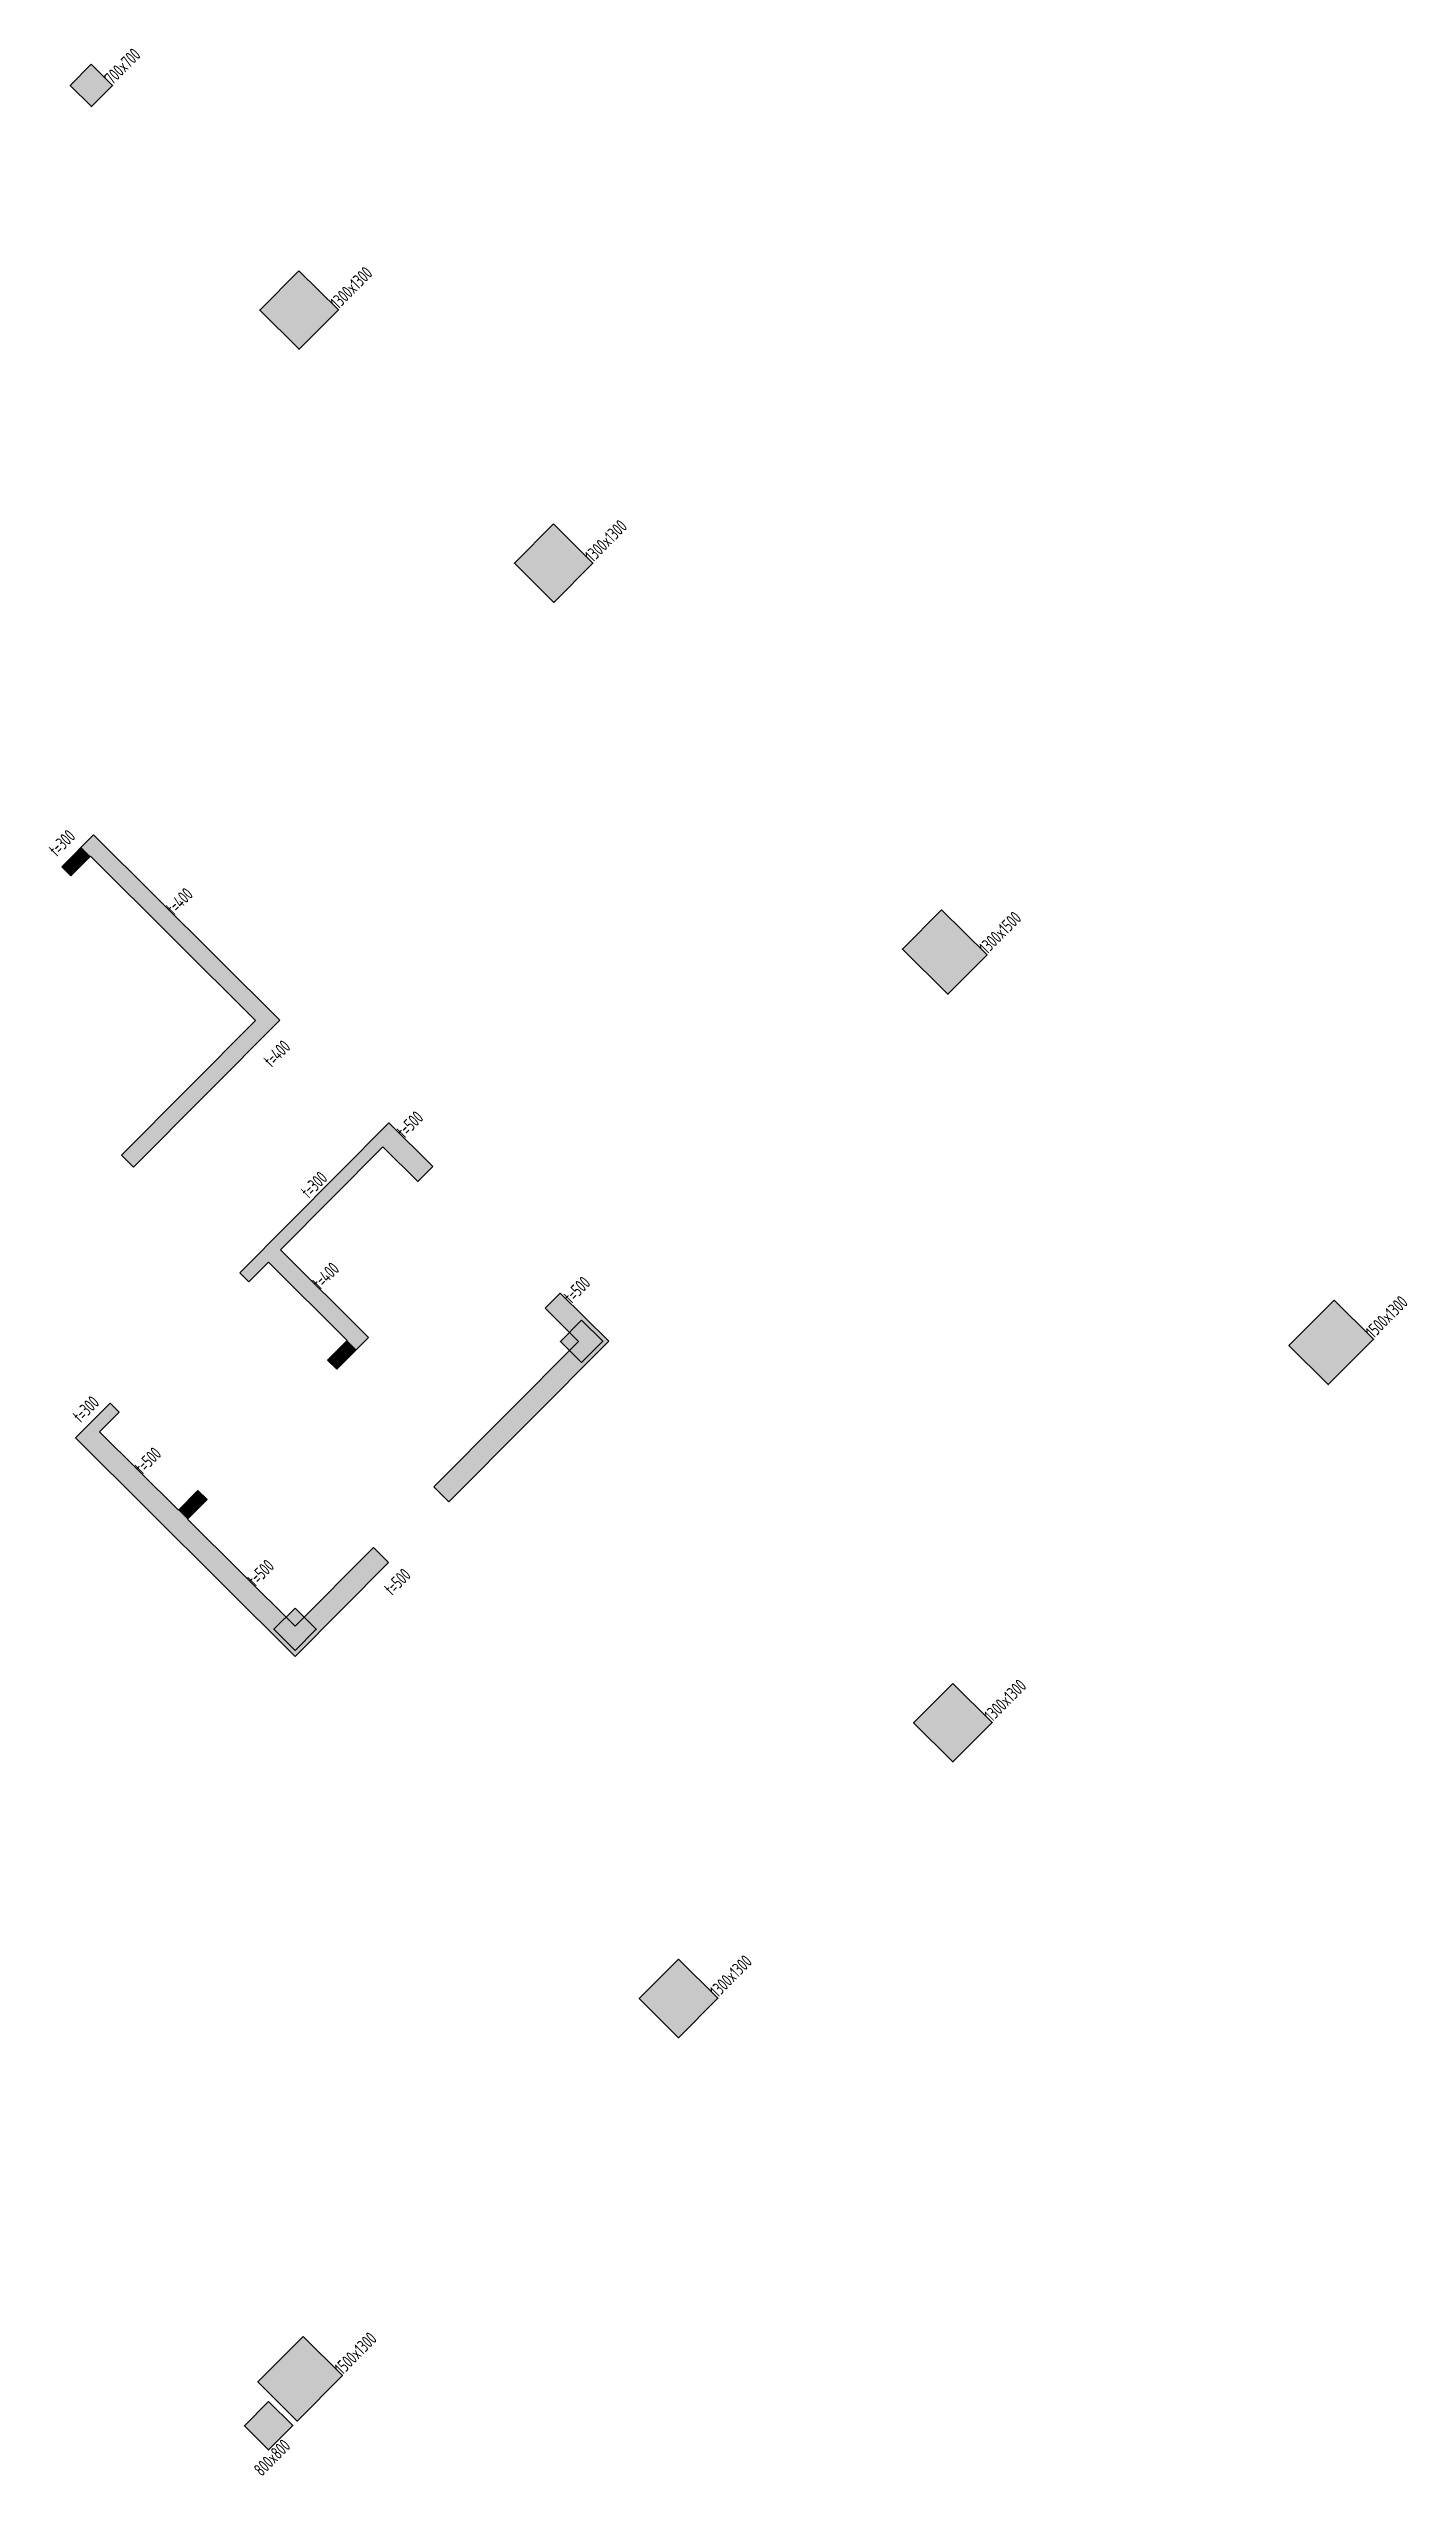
# Model space of a CAD drawing. Extents: x 517158726 to 519536726, y 3499539182 to 3501239182.
# Drawn here: x 518849378 to 518881163, y 3499858555 to 3499915337 of the extents above; entities that cross this region are included whole.
import ezdxf
from ezdxf.enums import TextEntityAlignment as Align

# ---------------------------------------------------------------- set-up
doc = ezdxf.new("R2010")
doc.units = 0
doc.header["$LTSCALE"] = 500
doc.header["$MEASUREMENT"] = 0
doc.layers.get('0').update_dxf_attribs({"linetype": 'CONTINUOUS'})
for name, color, linetype, plot in [('__覆盖_A10-1楼地上客房部分轴网（1：100）_TEN25IWP$0$C-XREF-SLCT', 7, 'CONTINUOUS', False), ('C-XREF-SLCT', 7, 'CONTINUOUS', False), ('S_POST_OTHE', 110, 'CONTINUOUS', False)]:
    doc.layers.add(name, color=color, linetype=linetype, plot=plot)
for name, color, linetype in [('S_COLU', 2, 'CONTINUOUS'), ('S_COLU_HACH', 15, 'CONTINUOUS'), ('S_WALL', 2, 'CONTINUOUS'), ('S_WALL_HACH', 30, 'CONTINUOUS')]:
    doc.layers.add(name, color=color, linetype=linetype)
doc.styles.add('__覆盖_A10-1楼地上客房部分轴网（1：100）_TEN25IWP$0$Acs', font='Tssdeng.shx', dxfattribs={"width": 0.7, "bigfont": 'Tssdchn.shx'})
doc.styles.add('Acs', font='STFANGSO.TTF', dxfattribs={"width": 0.7})
doc.styles.add('TH-STYLE3', font='tssdeng.shx', dxfattribs={"width": 0.7, "bigfont": 'tssdchn.shx'})

msp = doc.modelspace()

# ---------------------------------------------------------------- texts
at = {"layer": 'S_POST_OTHE', "style": 'TH-STYLE3', "width": 0.7}
for s, p in [('700x700', (518850874, 3499914475)), ('1300x1300', (518856156, 3499909222)), ('1300x1300', (518862112, 3499903299)), ('1300x1500', (518871330, 3499894131)), ('1500x1300', (518880370, 3499885141)), ('1300x1300', (518871450, 3499876171)), ('1300x1300', (518865033, 3499869719)), ('1500x1300', (518856253, 3499860891)), ('800x800', (518854364, 3499858517))]:
    msp.add_text(s, height=300, rotation=45.1571, dxfattribs=at).set_placement(p)
msp.add_text('t=300', height=300, rotation=45.1571, dxfattribs=at).set_placement((518849587, 3499896856), align=Align.TOP_CENTER)
for s, p in [('t=400', (518852546, 3499895282)), ('t=400', (518854825, 3499891717)), ('t=500', (518857937, 3499890061)), ('t=300', (518855694, 3499888648)), ('t=400', (518855967, 3499886520)), ('t=500', (518861844, 3499886191)), ('t=300', (518850358, 3499883397)), ('t=500', (518851807, 3499882195)), ('t=500', (518854448, 3499879568)), ('t=500', (518857645, 3499879358))]:
    msp.add_text(s, height=300, rotation=45.1571, dxfattribs=at).set_placement(p, align=Align.CENTER)

# ---------------------------------------------------------------- blocks, each defined once
blk = doc.blocks.new('AcsAcadShareArea')
for points in [[(0, 0), (118900, 0), (118900, 85000), (0, 85000)], [(0, 0), (6892.9, 0), (6892.9, 2699.2), (0, 2699.2)], [(6892.9, 0), (28409.4, 0), (28409.4, 2708.4), (6892.9, 2708.4)], [(0, 733), (0, 733), (0, 0), (0, 0)]]:
    blk.add_lwpolyline(points, close=True)
at = {"insert": (596.8, 1991.4), "char_height": 1000, "width": 6073.9, "attachment_point": 1, "style": 'Acs'}
blk.add_mtext('唯一编号：', dxfattribs=at)
at = {"style": 'Acs', "width": 0.8}
blk.add_attdef('唯一编号', (7537.4, 860.8), '', height=1000, dxfattribs=at)
blk = doc.blocks.new('__覆盖_A10-1楼地上客房部分轴网（1：100）_TEN25IWP$0$AcsAcadShareArea')
for points in [[(0, 0), (118900, 0), (118900, 85000), (0, 85000)], [(0, 0), (6892.9, 0), (6892.9, 2699.2), (0, 2699.2)], [(6892.9, 0), (28409.4, 0), (28409.4, 2708.4), (6892.9, 2708.4)], [(0, 733), (0, 733), (0, 0), (0, 0)]]:
    blk.add_lwpolyline(points, close=True)
at = {"insert": (596.8, 1991.4), "char_height": 1000, "width": 6073.9, "attachment_point": 1, "style": '__覆盖_A10-1楼地上客房部分轴网（1：100）_TEN25IWP$0$Acs'}
blk.add_mtext('唯一编号：', dxfattribs=at)
at = {"style": '__覆盖_A10-1楼地上客房部分轴网（1：100）_TEN25IWP$0$Acs', "width": 0.8}
blk.add_attdef('唯一编号', (7537.4, 860.8), '', height=1000, dxfattribs=at)

# ---------------------------------------------------------------- linework, layer by layer
at = {"layer": 'S_COLU', "linetype": 'ByBlock', "lineweight": 35}
for points in [[(518850377, 3499914969), (518849884, 3499914473), (518850380, 3499913979), (518850874, 3499914475)], [(518855234, 3499910139), (518854318, 3499909217), (518855239, 3499908300), (518856156, 3499909222)], [(518861190, 3499904215), (518860273, 3499903293), (518861195, 3499902377), (518862112, 3499903299)], [(518870266, 3499895189), (518869349, 3499894267), (518870413, 3499893210), (518871330, 3499894131)], [(518879448, 3499886057), (518878390, 3499884994), (518879312, 3499884077), (518880370, 3499885141)], [(518861842, 3499885585), (518861349, 3499885088), (518861845, 3499884595), (518862339, 3499885091)], [(518855143, 3499878849), (518854650, 3499878352), (518855146, 3499877859), (518855640, 3499878355)], [(518870528, 3499877088), (518869611, 3499876166), (518870533, 3499875249), (518871450, 3499876171)], [(518864111, 3499870636), (518863194, 3499869714), (518864116, 3499868797), (518865033, 3499869719)], [(518855332, 3499861808), (518854274, 3499860744), (518855196, 3499859828), (518856253, 3499860891)], [(518854523, 3499860285), (518853958, 3499859718), (518854526, 3499859154), (518855090, 3499859721)]]:
    msp.add_lwpolyline(points, close=True, dxfattribs=at)
at = {"layer": 'S_COLU_HACH', "ltscale": 3}
for points in [[(518849884, 3499914473), (518850380, 3499913979), (518850377, 3499914969), (518850874, 3499914475)], [(518854318, 3499909217), (518855239, 3499908300), (518855234, 3499910139), (518856156, 3499909222)], [(518860273, 3499903293), (518861195, 3499902377), (518861190, 3499904215), (518862112, 3499903299)], [(518869349, 3499894267), (518870413, 3499893210), (518870266, 3499895189), (518871330, 3499894131)], [(518878390, 3499884994), (518879312, 3499884077), (518879448, 3499886057), (518880370, 3499885141)], [(518861349, 3499885088), (518861845, 3499884595), (518861842, 3499885585), (518862339, 3499885091)], [(518854650, 3499878352), (518855146, 3499877859), (518855143, 3499878849), (518855640, 3499878355)], [(518869611, 3499876166), (518870533, 3499875249), (518870528, 3499877088), (518871450, 3499876171)], [(518863194, 3499869714), (518864116, 3499868797), (518864111, 3499870636), (518865033, 3499869719)], [(518854274, 3499860744), (518855196, 3499859828), (518855332, 3499861808), (518856253, 3499860891)], [(518853958, 3499859718), (518854526, 3499859154), (518854523, 3499860285), (518855090, 3499859721)]]:
    msp.add_solid(points, dxfattribs=at)
at = {"layer": 'S_WALL', "linetype": 'ByBlock'}
for p, q in [((518858388, 3499881686), (518858743, 3499881334)), ((518856978, 3499880268), (518857332, 3499879915))]:
    msp.add_line(p, q, dxfattribs=at)
msp.add_lwpolyline([(518851367, 3499889162), (518854787, 3499892601), (518850427, 3499896938), (518849686, 3499896193), (518849899, 3499895982), (518850357, 3499896443), (518854222, 3499892600), (518851084, 3499889444)], close=True, dxfattribs=at)
for points in [[(518857340, 3499890204), (518853849, 3499886694), (518854062, 3499886483), (518854520, 3499886944), (518856364, 3499885110), (518855905, 3499884649), (518856118, 3499884438), (518856858, 3499885182), (518854802, 3499887227), (518857200, 3499889638), (518858015, 3499888827), (518858368, 3499889181), (518857340, 3499890204), (518857340, 3499890204), (518857340, 3499890204)], [(518858743, 3499881334), (518862480, 3499885092), (518861346, 3499886220), (518860993, 3499885865), (518861773, 3499885090), (518858388, 3499881686)], [(518856978, 3499880268), (518855145, 3499878425), (518852627, 3499880928), (518853086, 3499881389), (518852873, 3499881600), (518852415, 3499881139), (518850571, 3499882973), (518851030, 3499883434), (518850817, 3499883645), (518850006, 3499882830), (518855146, 3499877717), (518857332, 3499879915)]]:
    msp.add_lwpolyline(points, dxfattribs=at)
at = {"layer": 'S_WALL_HACH', "ltscale": 3}
for points in [[(518849899, 3499895982), (518849686, 3499896193), (518850357, 3499896443), (518850145, 3499896654)], [(518850145, 3499896654), (518850427, 3499896938), (518854505, 3499892317), (518854787, 3499892601)], [(518851084, 3499889444), (518851367, 3499889162), (518854222, 3499892600), (518854505, 3499892317)], [(518854062, 3499886483), (518853849, 3499886694), (518857200, 3499889638), (518856987, 3499889849)], [(518858015, 3499888827), (518858368, 3499889181), (518856987, 3499889849), (518857340, 3499890204)], [(518856576, 3499884899), (518856858, 3499885182), (518854520, 3499886944), (518854802, 3499887227)], [(518860993, 3499885865), (518861346, 3499886220), (518861773, 3499885090), (518862126, 3499885444)], [(518862126, 3499885444), (518862480, 3499885092), (518858388, 3499881686), (518858743, 3499881334)], [(518855905, 3499884649), (518856118, 3499884438), (518856364, 3499885110), (518856576, 3499884899)], [(518850219, 3499882618), (518850006, 3499882830), (518851030, 3499883434), (518850817, 3499883645)], [(518855499, 3499878072), (518855146, 3499877717), (518850571, 3499882973), (518850219, 3499882618)], [(518852415, 3499881139), (518852627, 3499880928), (518852873, 3499881600), (518853086, 3499881389)], [(518855499, 3499878072), (518855145, 3499878425), (518857332, 3499879915), (518856978, 3499880268)]]:
    msp.add_solid(points, dxfattribs=at)

# ---------------------------------------------------------------- block references
at = {"layer": '__覆盖_A10-1楼地上客房部分轴网（1：100）_TEN25IWP$0$C-XREF-SLCT', "xscale": 20, "yscale": 20, "zscale": 20}
msp.add_blockref('__覆盖_A10-1楼地上客房部分轴网（1：100）_TEN25IWP$0$AcsAcadShareArea', (517158726, 3499539182), dxfattribs=at).add_auto_attribs({'唯一编号': '1#楼地上客房部分轴网（1：100）'})
at = {"layer": 'C-XREF-SLCT', "xscale": 20, "yscale": 20, "zscale": 20}
msp.add_blockref('AcsAcadShareArea', (517158726, 3499539182), dxfattribs=at).add_auto_attribs({'唯一编号': 'colu'})

msp.set_redraw_order([(e.dxf.handle, doc.entitydb.next_handle()) for e in msp.query("TEXT MTEXT ATTDEF DIMENSION ARC_DIMENSION")])  # texts and dimensions are drawn at this point

doc.saveas('drawing.dxf')
